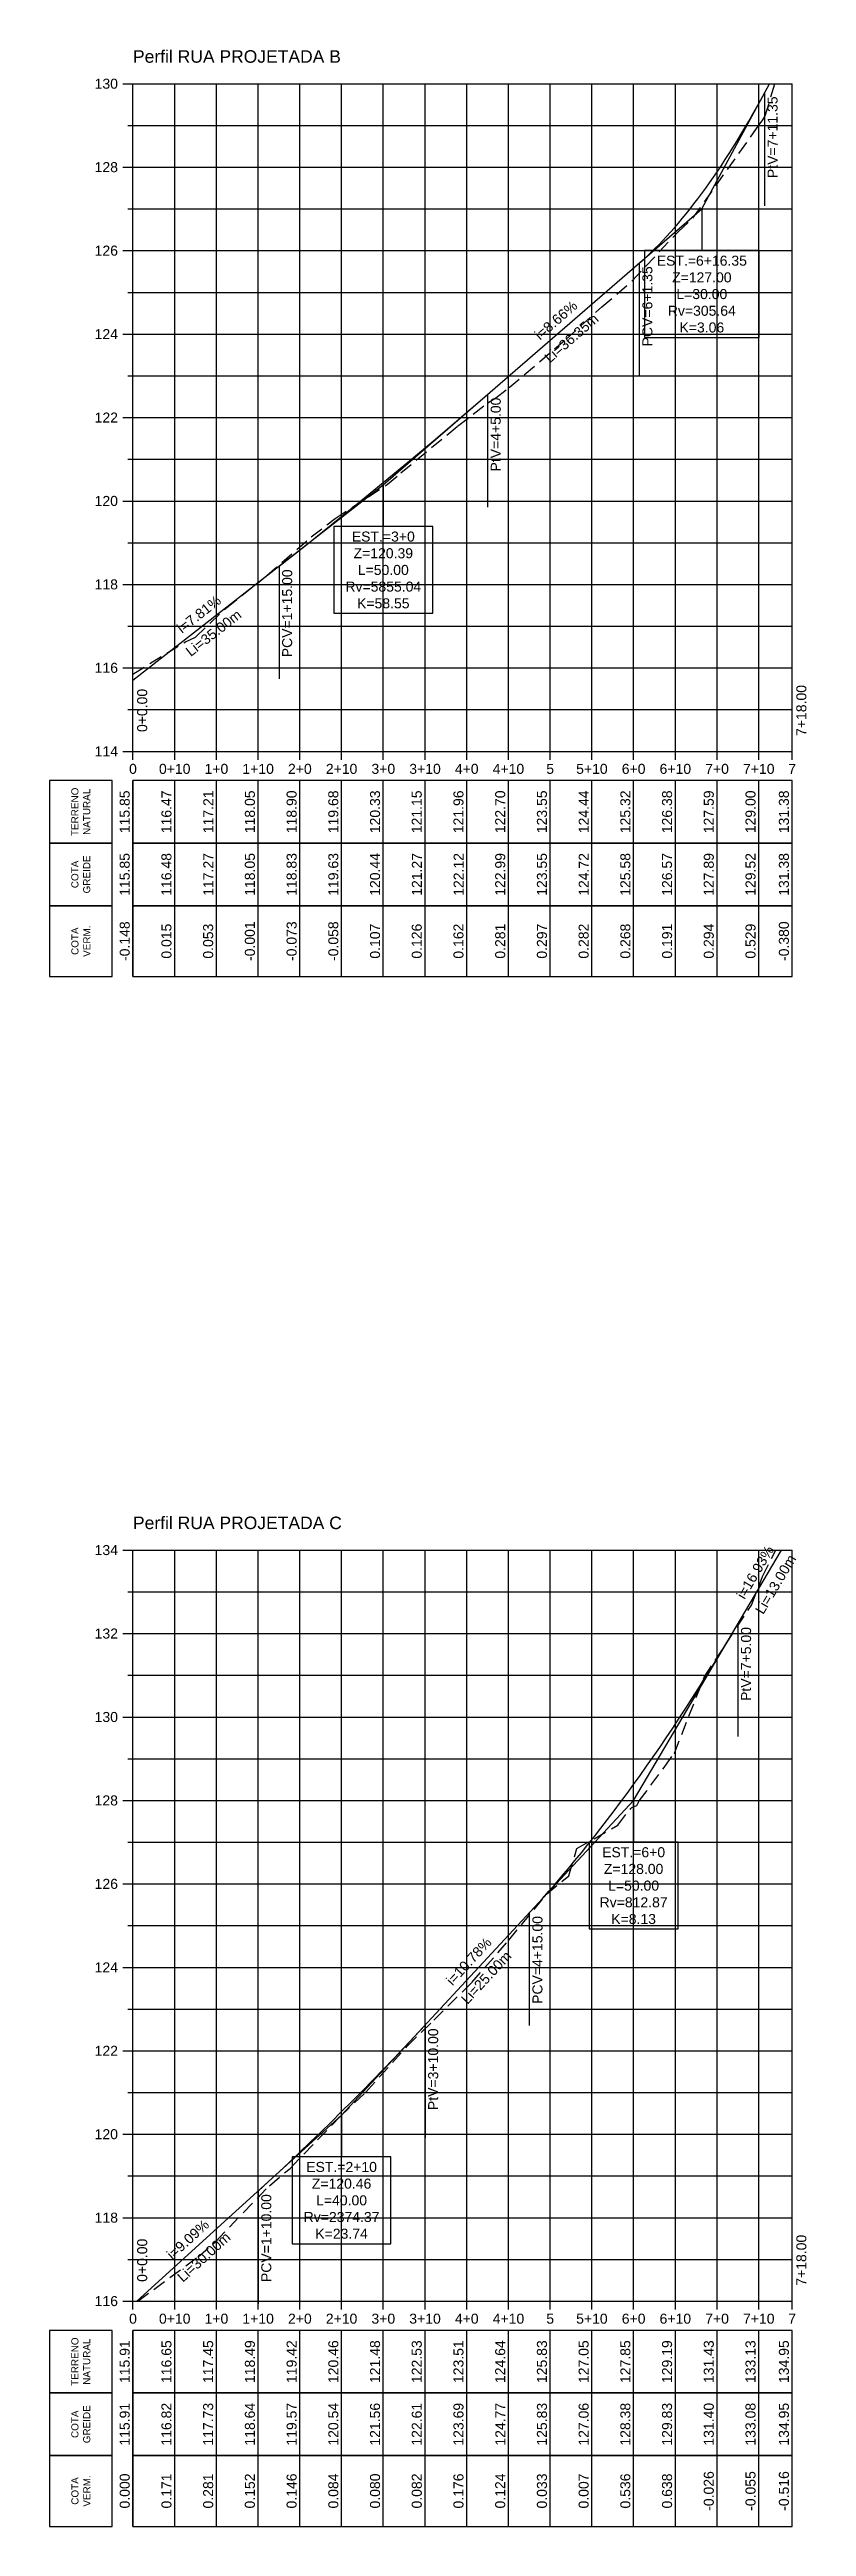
# Model space of a CAD drawing. Header units: metres. Extents: x 437145 to 443371, y 9612590 to 9615494.
# Drawn here: x 441651 to 441833, y 9614495 to 9615089 of the extents above; entities that cross this region are included whole.
import ezdxf

# ---------------------------------------------------------------- set-up
doc = ezdxf.new("R2010")
doc.units = ezdxf.units.M
doc.linetypes.add('HIDDEN', pattern=[9.525, 6.35, -3.175])
for name, color, linetype in [('Borda', 1, 'Continuous'), ('Cota', 2, 'Continuous'), ('COTA-TN', 7, 'Continuous'), ('Estacas', 7, 'Continuous'), ('Malha', 251, 'Continuous'), ('Perfil visualização', 7, 'Continuous'), ('PIs', 2, 'Continuous'), ('Plataforma 1', 10, 'Continuous'), ('Terreno', 3, 'HIDDEN'), ('TEXTO', 7, 'Continuous'), ('TXT-Curvas', 7, 'Continuous'), ('TXT-Estacas', 7, 'Continuous'), ('TXT-Perfil', 7, 'Continuous')]:
    doc.layers.add(name, color=color, linetype=linetype)
doc.styles.add('ARIAL', font='arial.ttf')

msp = doc.modelspace()

# ---------------------------------------------------------------- texts
at = {"layer": 'Cota', "color": 2, "linetype": 'Continuous', "lineweight": -3, "char_height": 2.4, "attachment_point": 6, "style": 'ARIAL'}
for s, insert in [('{\\C256;130  }', (441667.75, 9615080.72)), ('{\\C256;128  }', (441667.75, 9615060.72)), ('{\\C256;126  }', (441667.75, 9615040.72)), ('{\\C256;124  }', (441667.75, 9615020.72)), ('{\\C256;122  }', (441667.75, 9615000.72)), ('{\\C256;120  }', (441667.75, 9614980.72)), ('{\\C256;118  }', (441667.75, 9614960.72)), ('{\\C256;116  }', (441667.75, 9614940.72)), ('{\\C256;114  }', (441667.75, 9614920.72)), ('{\\C256;134  }', (441667.75, 9614729.26)), ('{\\C256;132  }', (441667.75, 9614709.26)), ('{\\C256;130  }', (441667.75, 9614689.26)), ('{\\C256;128  }', (441667.75, 9614669.26)), ('{\\C256;126  }', (441667.75, 9614649.26)), ('{\\C256;124  }', (441667.75, 9614629.26)), ('{\\C256;122  }', (441667.75, 9614609.26)), ('{\\C256;120  }', (441667.75, 9614589.26)), ('{\\C256;118  }', (441667.75, 9614569.26)), ('{\\C256;116  }', (441667.75, 9614549.26))]:
    msp.add_mtext(s, dxfattribs=dict(at, insert=insert))
at = {"layer": 'Estacas', "color": 7, "linetype": 'Continuous', "lineweight": -3, "char_height": 2.4, "attachment_point": 2, "style": 'ARIAL'}
for s, insert in [('{\\C256;0}', (441671.35, 9614917.72)), ('{\\C256;0+10}', (441681.35, 9614917.72)), ('{\\C256;1+0}', (441691.35, 9614917.72)), ('{\\C256;1+10}', (441701.35, 9614917.72)), ('{\\C256;2+0}', (441711.35, 9614917.72)), ('{\\C256;2+10}', (441721.35, 9614917.72)), ('{\\C256;3+0}', (441731.35, 9614917.72)), ('{\\C256;3+10}', (441741.35, 9614917.72)), ('{\\C256;4+0}', (441751.35, 9614917.72)), ('{\\C256;4+10}', (441761.35, 9614917.72)), ('{\\C256;5}', (441771.35, 9614917.72)), ('{\\C256;5+10}', (441781.35, 9614917.72)), ('{\\C256;6+0}', (441791.35, 9614917.72)), ('{\\C256;6+10}', (441801.35, 9614917.72)), ('{\\C256;7+0}', (441811.35, 9614917.72)), ('{\\C256;7+10}', (441821.35, 9614917.72)), ('{\\C256;7}', (441829.35, 9614917.72)), ('{\\C256;0}', (441671.35, 9614546.26)), ('{\\C256;0+10}', (441681.35, 9614546.26)), ('{\\C256;1+0}', (441691.35, 9614546.26)), ('{\\C256;1+10}', (441701.35, 9614546.26)), ('{\\C256;2+0}', (441711.35, 9614546.26)), ('{\\C256;2+10}', (441721.35, 9614546.26)), ('{\\C256;3+0}', (441731.35, 9614546.26)), ('{\\C256;3+10}', (441741.35, 9614546.26)), ('{\\C256;4+0}', (441751.35, 9614546.26)), ('{\\C256;4+10}', (441761.35, 9614546.26)), ('{\\C256;5}', (441771.35, 9614546.26)), ('{\\C256;5+10}', (441781.35, 9614546.26)), ('{\\C256;6+0}', (441791.35, 9614546.26)), ('{\\C256;6+10}', (441801.35, 9614546.26)), ('{\\C256;7+0}', (441811.35, 9614546.26)), ('{\\C256;7+10}', (441821.35, 9614546.26)), ('{\\C256;7}', (441829.35, 9614546.26))]:
    msp.add_mtext(s, dxfattribs=dict(at, insert=insert))
at = {"layer": 'Perfil visualização', "color": 7, "linetype": 'Continuous', "lineweight": -3, "char_height": 1.7, "attachment_point": 5, "rotation": 90, "style": 'ARIAL'}
for s, insert in [('{\\C256;TERRENO\\PNATURAL}', (441658.85, 9614906.22)), ('{\\C256;COTA\\PGREIDE}', (441658.85, 9614891.22)), ('{\\C256;COTA\\PVERM.}', (441658.85, 9614875.22)), ('{\\C256;TERRENO\\PNATURAL}', (441658.85, 9614534.76)), ('{\\C256;COTA\\PGREIDE}', (441658.85, 9614519.76)), ('{\\C256;COTA\\PVERM.}', (441658.85, 9614503.76))]:
    msp.add_mtext(s, dxfattribs=dict(at, insert=insert))
at = {"layer": 'TEXTO', "color": 4, "linetype": 'Continuous', "lineweight": -3, "char_height": 3, "attachment_point": 7, "style": 'ARIAL'}
for s, insert in [('Perfil RUA PROJETADA B', (441671.35, 9615085.72)), ('Perfil RUA PROJETADA C', (441671.35, 9614734.26))]:
    msp.add_mtext(s, dxfattribs=dict(at, insert=insert))
at = {"layer": 'TEXTO', "color": 7, "linetype": 'Continuous', "lineweight": -3, "char_height": 2.4, "style": 'ARIAL'}
for s, insert, attachment_point, rotation in [('i=8.66%', (441773.54, 9615023.13), 8, 40.89417), ('Li=36.35m', (441775.67, 9615020.67), 2, 40.89417), ('i=7.81%', (441687.92, 9614952.61), 8, 37.97747), ('Li=35.00m', (441689.92, 9614950.04), 2, 37.97747), ('i=16.93%', (441821.55, 9614723.34), 8, 59.42553), ('Li=13.00m', (441824.35, 9614721.69), 2, 59.42553), ('i=10.78%', (441752.75, 9614629.87), 8, 47.13709), ('Li=25.00m', (441755.13, 9614627.66), 2, 47.13709), ('i=9.09%', (441685.34, 9614563.13), 8, 42.27273), ('Li=30.00m', (441687.52, 9614560.72), 2, 42.27273)]:
    msp.add_mtext(s, dxfattribs=dict(at, insert=insert, attachment_point=attachment_point, rotation=rotation))
at = {"layer": 'TXT-Curvas', "color": 7, "linetype": 'Continuous', "lineweight": -3, "char_height": 2.4, "attachment_point": 3, "rotation": 90, "style": 'ARIAL'}
for s, insert in [('{\\C256;PtV=7+11.35}', (441823.45, 9615077.69)), ('{\\C256;PCV=6+1.35}', (441793.45, 9615036.98)), ('{\\C256;PtV=4+5.00}', (441757.1, 9615005.5)), ('{\\C256;PCV=1+15.00}', (441707.1, 9614964.33)), ('{\\C256;PtV=7+5.00}', (441817.1, 9614710.83)), ('{\\C256;PCV=4+15.00}', (441767.1, 9614641.57)), ('{\\C256;PtV=3+10.00}', (441742.1, 9614614.63)), ('{\\C256;PCV=1+10.00}', (441702.1, 9614574.9))]:
    msp.add_mtext(s, dxfattribs=dict(at, insert=insert))
at = {"layer": 'TXT-Curvas', "color": 7, "linetype": 'Continuous', "lineweight": -3, "char_height": 2.4, "attachment_point": 2, "style": 'ARIAL'}
for s, insert in [('EST.=6+16.35\\PZ=127.00\\PL=30.00\\PRv=305.64\\PK=3.06', (441807.7, 9615039.52)), ('EST.=3+0\\PZ=120.39\\PL=50.00\\PRv=5855.04\\PK=58.55', (441731.35, 9614973.4)), ('EST.=6+0\\PZ=128.00\\PL=50.00\\PRv=812.87\\PK=8.13', (441791.35, 9614658.06)), ('EST.=2+10\\PZ=120.46\\PL=40.00\\PRv=2374.37\\PK=23.74', (441721.35, 9614582.63))]:
    msp.add_mtext(s, dxfattribs=dict(at, insert=insert))
at = {"layer": 'TXT-Estacas', "color": 7, "linetype": 'Continuous', "lineweight": -3, "char_height": 2.4, "attachment_point": 2, "rotation": 90, "style": 'ARIAL'}
for s, insert in [('0+0.00', (441672.35, 9614930.52)), ('7+18.00', (441830.35, 9614930.52)), ('7+18.00', (441830.35, 9614559.06)), ('0+0.00', (441672.35, 9614559.06))]:
    msp.add_mtext(s, dxfattribs=dict(at, insert=insert))
at = {"layer": 'TXT-Perfil', "color": 7, "linetype": 'Continuous', "lineweight": -3, "char_height": 2.4, "attachment_point": 8, "rotation": 90, "style": 'ARIAL'}
for s, insert in [('115.85', (441670.6, 9614906.22)), ('116.47', (441680.6, 9614906.22)), ('117.21', (441690.6, 9614906.22)), ('118.05', (441700.6, 9614906.22)), ('118.90', (441710.6, 9614906.22)), ('119.68', (441720.6, 9614906.22)), ('120.33', (441730.6, 9614906.22)), ('121.15', (441740.6, 9614906.22)), ('121.96', (441750.6, 9614906.22)), ('122.70', (441760.6, 9614906.22)), ('123.55', (441770.6, 9614906.22)), ('124.44', (441780.6, 9614906.22)), ('125.32', (441790.6, 9614906.22)), ('126.38', (441800.6, 9614906.22)), ('127.59', (441810.6, 9614906.22)), ('129.00', (441820.6, 9614906.22)), ('131.38', (441828.6, 9614906.22)), ('115.85', (441670.6, 9614891.22)), ('116.48', (441680.6, 9614891.22)), ('117.27', (441690.6, 9614891.22)), ('118.05', (441700.6, 9614891.22)), ('118.83', (441710.6, 9614891.22)), ('119.63', (441720.6, 9614891.22)), ('120.44', (441730.6, 9614891.22)), ('121.27', (441740.6, 9614891.22)), ('122.12', (441750.6, 9614891.22)), ('122.99', (441760.6, 9614891.22)), ('123.55', (441770.6, 9614891.22)), ('124.72', (441780.6, 9614891.22)), ('125.58', (441790.6, 9614891.22)), ('126.57', (441800.6, 9614891.22)), ('127.89', (441810.6, 9614891.22)), ('129.52', (441820.6, 9614891.22)), ('131.38', (441828.6, 9614891.22)), ('-0.148', (441670.6, 9614875.22)), ('0.015', (441680.6, 9614875.22)), ('0.053', (441690.6, 9614875.22)), ('-0.001', (441700.6, 9614875.22)), ('-0.073', (441710.6, 9614875.22)), ('-0.058', (441720.6, 9614875.22)), ('0.107', (441730.6, 9614875.22)), ('0.126', (441740.6, 9614875.22)), ('0.162', (441750.6, 9614875.22)), ('0.281', (441760.6, 9614875.22)), ('0.297', (441770.6, 9614875.22)), ('0.282', (441780.6, 9614875.22)), ('0.268', (441790.6, 9614875.22)), ('0.191', (441800.6, 9614875.22)), ('0.294', (441810.6, 9614875.22)), ('0.529', (441820.6, 9614875.22)), ('-0.380', (441828.6, 9614875.22)), ('115.91', (441670.6, 9614534.76)), ('116.65', (441680.6, 9614534.76)), ('117.45', (441690.6, 9614534.76)), ('118.49', (441700.6, 9614534.76)), ('119.42', (441710.6, 9614534.76)), ('120.46', (441720.6, 9614534.76)), ('121.48', (441730.6, 9614534.76)), ('122.53', (441740.6, 9614534.76)), ('123.51', (441750.6, 9614534.76)), ('124.64', (441760.6, 9614534.76)), ('125.83', (441770.6, 9614534.76)), ('127.05', (441780.6, 9614534.76)), ('127.85', (441790.6, 9614534.76)), ('129.19', (441800.6, 9614534.76)), ('131.43', (441810.6, 9614534.76)), ('133.13', (441820.6, 9614534.76)), ('134.95', (441828.6, 9614534.76)), ('115.91', (441670.6, 9614519.76)), ('116.82', (441680.6, 9614519.76)), ('117.73', (441690.6, 9614519.76)), ('118.64', (441700.6, 9614519.76)), ('119.57', (441710.6, 9614519.76)), ('120.54', (441720.6, 9614519.76)), ('121.56', (441730.6, 9614519.76)), ('122.61', (441740.6, 9614519.76)), ('123.69', (441750.6, 9614519.76)), ('124.77', (441760.6, 9614519.76)), ('125.83', (441770.6, 9614519.76)), ('127.06', (441780.6, 9614519.76)), ('128.38', (441790.6, 9614519.76)), ('129.83', (441800.6, 9614519.76)), ('131.40', (441810.6, 9614519.76)), ('133.08', (441820.6, 9614519.76)), ('134.95', (441828.6, 9614519.76)), ('0.000', (441670.6, 9614503.76)), ('0.171', (441680.6, 9614503.76)), ('0.281', (441690.6, 9614503.76)), ('0.152', (441700.6, 9614503.76)), ('0.146', (441710.6, 9614503.76)), ('0.084', (441720.6, 9614503.76)), ('0.080', (441730.6, 9614503.76)), ('0.082', (441740.6, 9614503.76)), ('0.176', (441750.6, 9614503.76)), ('0.124', (441760.6, 9614503.76)), ('0.033', (441770.6, 9614503.76)), ('0.007', (441780.6, 9614503.76)), ('0.536', (441790.6, 9614503.76)), ('0.638', (441800.6, 9614503.76)), ('-0.026', (441810.6, 9614503.76)), ('-0.055', (441820.6, 9614503.76)), ('-0.516', (441828.6, 9614503.76))]:
    msp.add_mtext(s, dxfattribs=dict(at, insert=insert))

# ---------------------------------------------------------------- linework, layer by layer
at = {"layer": 'Borda', "color": 3, "linetype": 'Continuous', "lineweight": -3}
for p, q in [((441668.95, 9615080.72), (441671.35, 9615080.72)), ((441670.15, 9615070.72), (441671.35, 9615070.72)), ((441668.95, 9615060.72), (441671.35, 9615060.72)), ((441670.15, 9615050.72), (441671.35, 9615050.72)), ((441668.95, 9615040.72), (441671.35, 9615040.72)), ((441670.15, 9615030.72), (441671.35, 9615030.72)), ((441668.95, 9615020.72), (441671.35, 9615020.72)), ((441670.15, 9615010.72), (441671.35, 9615010.72)), ((441668.95, 9615000.72), (441671.35, 9615000.72)), ((441670.15, 9614990.72), (441671.35, 9614990.72)), ((441668.95, 9614980.72), (441671.35, 9614980.72)), ((441670.15, 9614970.72), (441671.35, 9614970.72)), ((441668.95, 9614960.72), (441671.35, 9614960.72)), ((441670.15, 9614950.72), (441671.35, 9614950.72)), ((441668.95, 9614940.72), (441671.35, 9614940.72)), ((441670.15, 9614930.72), (441671.35, 9614930.72)), ((441668.95, 9614920.72), (441671.35, 9614920.72)), ((441668.95, 9614729.26), (441671.35, 9614729.26)), ((441670.15, 9614719.26), (441671.35, 9614719.26)), ((441668.95, 9614709.26), (441671.35, 9614709.26)), ((441670.15, 9614699.26), (441671.35, 9614699.26)), ((441668.95, 9614689.26), (441671.35, 9614689.26)), ((441670.15, 9614679.26), (441671.35, 9614679.26)), ((441668.95, 9614669.26), (441671.35, 9614669.26)), ((441670.15, 9614659.26), (441671.35, 9614659.26)), ((441668.95, 9614649.26), (441671.35, 9614649.26)), ((441670.15, 9614639.26), (441671.35, 9614639.26)), ((441668.95, 9614629.26), (441671.35, 9614629.26)), ((441670.15, 9614619.26), (441671.35, 9614619.26)), ((441668.95, 9614609.26), (441671.35, 9614609.26)), ((441670.15, 9614599.26), (441671.35, 9614599.26)), ((441668.95, 9614589.26), (441671.35, 9614589.26)), ((441670.15, 9614579.26), (441671.35, 9614579.26)), ((441668.95, 9614569.26), (441671.35, 9614569.26)), ((441670.15, 9614559.26), (441671.35, 9614559.26)), ((441668.95, 9614549.26), (441671.35, 9614549.26))]:
    msp.add_line(p, q, dxfattribs=at)
at = {"layer": 'Borda', "color": 1, "linetype": 'Continuous', "lineweight": -3}
for p, q in [((441671.35, 9614920.72), (441671.35, 9615080.72)), ((441671.35, 9615080.72), (441829.35, 9615080.72)), ((441829.35, 9614920.72), (441829.35, 9615080.72)), ((441671.35, 9614920.72), (441829.35, 9614920.72)), ((441671.35, 9614549.26), (441671.35, 9614729.26)), ((441671.35, 9614729.26), (441829.35, 9614729.26)), ((441829.35, 9614549.26), (441829.35, 9614729.26)), ((441671.35, 9614549.26), (441829.35, 9614549.26))]:
    msp.add_line(p, q, dxfattribs=at)
at = {"layer": 'COTA-TN', "color": 8, "linetype": 'Continuous', "lineweight": -3}
for p, q in [((441671.35, 9614866.72), (441671.35, 9614913.72)), ((441681.35, 9614866.72), (441681.35, 9614913.72)), ((441691.35, 9614866.72), (441691.35, 9614913.72)), ((441701.35, 9614866.72), (441701.35, 9614913.72)), ((441711.35, 9614866.72), (441711.35, 9614913.72)), ((441721.35, 9614866.72), (441721.35, 9614913.72)), ((441731.35, 9614866.72), (441731.35, 9614913.72)), ((441741.35, 9614866.72), (441741.35, 9614913.72)), ((441751.35, 9614866.72), (441751.35, 9614913.72)), ((441761.35, 9614866.72), (441761.35, 9614913.72)), ((441771.35, 9614866.72), (441771.35, 9614913.72)), ((441781.35, 9614866.72), (441781.35, 9614913.72)), ((441791.35, 9614866.72), (441791.35, 9614913.72)), ((441801.35, 9614866.72), (441801.35, 9614913.72)), ((441811.35, 9614866.72), (441811.35, 9614913.72)), ((441821.35, 9614866.72), (441821.35, 9614913.72)), ((441829.35, 9614866.72), (441829.35, 9614913.72)), ((441671.35, 9614495.26), (441671.35, 9614542.26)), ((441681.35, 9614495.26), (441681.35, 9614542.26)), ((441691.35, 9614495.26), (441691.35, 9614542.26)), ((441701.35, 9614495.26), (441701.35, 9614542.26)), ((441711.35, 9614495.26), (441711.35, 9614542.26)), ((441721.35, 9614495.26), (441721.35, 9614542.26)), ((441731.35, 9614495.26), (441731.35, 9614542.26)), ((441741.35, 9614495.26), (441741.35, 9614542.26)), ((441751.35, 9614495.26), (441751.35, 9614542.26)), ((441761.35, 9614495.26), (441761.35, 9614542.26)), ((441771.35, 9614495.26), (441771.35, 9614542.26)), ((441781.35, 9614495.26), (441781.35, 9614542.26)), ((441791.35, 9614495.26), (441791.35, 9614542.26)), ((441801.35, 9614495.26), (441801.35, 9614542.26)), ((441811.35, 9614495.26), (441811.35, 9614542.26)), ((441821.35, 9614495.26), (441821.35, 9614542.26)), ((441829.35, 9614495.26), (441829.35, 9614542.26))]:
    msp.add_line(p, q, dxfattribs=at)
for points in [[(441666.35, 9614898.72), (441666.35, 9614913.72), (441651.35, 9614913.72), (441651.35, 9614898.72)], [(441671.35, 9614898.72), (441829.35, 9614898.72), (441829.35, 9614913.72), (441671.35, 9614913.72)], [(441666.35, 9614883.72), (441666.35, 9614898.72), (441651.35, 9614898.72), (441651.35, 9614883.72)], [(441671.35, 9614883.72), (441829.35, 9614883.72), (441829.35, 9614898.72), (441671.35, 9614898.72)], [(441666.35, 9614866.72), (441666.35, 9614883.72), (441651.35, 9614883.72), (441651.35, 9614866.72)], [(441671.35, 9614866.72), (441829.35, 9614866.72), (441829.35, 9614883.72), (441671.35, 9614883.72)], [(441666.35, 9614527.26), (441666.35, 9614542.26), (441651.35, 9614542.26), (441651.35, 9614527.26)], [(441671.35, 9614527.26), (441829.35, 9614527.26), (441829.35, 9614542.26), (441671.35, 9614542.26)], [(441666.35, 9614512.26), (441666.35, 9614527.26), (441651.35, 9614527.26), (441651.35, 9614512.26)], [(441671.35, 9614512.26), (441829.35, 9614512.26), (441829.35, 9614527.26), (441671.35, 9614527.26)], [(441666.35, 9614495.26), (441666.35, 9614512.26), (441651.35, 9614512.26), (441651.35, 9614495.26)], [(441671.35, 9614495.26), (441829.35, 9614495.26), (441829.35, 9614512.26), (441671.35, 9614512.26)]]:
    msp.add_3dface(points, dxfattribs=at)
at = {"layer": 'Estacas', "color": 3, "linetype": 'Continuous', "lineweight": -3}
for p, q in [((441671.35, 9614918.72), (441671.35, 9614920.72)), ((441681.35, 9614918.72), (441681.35, 9614920.72)), ((441691.35, 9614918.72), (441691.35, 9614920.72)), ((441701.35, 9614918.72), (441701.35, 9614920.72)), ((441711.35, 9614918.72), (441711.35, 9614920.72)), ((441721.35, 9614918.72), (441721.35, 9614920.72)), ((441731.35, 9614918.72), (441731.35, 9614920.72)), ((441741.35, 9614918.72), (441741.35, 9614920.72)), ((441751.35, 9614918.72), (441751.35, 9614920.72)), ((441761.35, 9614918.72), (441761.35, 9614920.72)), ((441771.35, 9614918.72), (441771.35, 9614920.72)), ((441781.35, 9614918.72), (441781.35, 9614920.72)), ((441791.35, 9614918.72), (441791.35, 9614920.72)), ((441801.35, 9614918.72), (441801.35, 9614920.72)), ((441811.35, 9614918.72), (441811.35, 9614920.72)), ((441821.35, 9614918.72), (441821.35, 9614920.72)), ((441829.35, 9614918.72), (441829.35, 9614920.72)), ((441671.35, 9614547.26), (441671.35, 9614549.26)), ((441681.35, 9614547.26), (441681.35, 9614549.26)), ((441691.35, 9614547.26), (441691.35, 9614549.26)), ((441701.35, 9614547.26), (441701.35, 9614549.26)), ((441711.35, 9614547.26), (441711.35, 9614549.26)), ((441721.35, 9614547.26), (441721.35, 9614549.26)), ((441731.35, 9614547.26), (441731.35, 9614549.26)), ((441741.35, 9614547.26), (441741.35, 9614549.26)), ((441751.35, 9614547.26), (441751.35, 9614549.26)), ((441761.35, 9614547.26), (441761.35, 9614549.26)), ((441771.35, 9614547.26), (441771.35, 9614549.26)), ((441781.35, 9614547.26), (441781.35, 9614549.26)), ((441791.35, 9614547.26), (441791.35, 9614549.26)), ((441801.35, 9614547.26), (441801.35, 9614549.26)), ((441811.35, 9614547.26), (441811.35, 9614549.26)), ((441821.35, 9614547.26), (441821.35, 9614549.26)), ((441829.35, 9614547.26), (441829.35, 9614549.26))]:
    msp.add_line(p, q, dxfattribs=at)
at = {"layer": 'Malha', "color": 251, "linetype": 'Continuous', "lineweight": -3}
for p, q in [((441671.35, 9615080.72), (441829.35, 9615080.72)), ((441671.35, 9614920.72), (441671.35, 9615080.72)), ((441681.35, 9614920.72), (441681.35, 9615080.72)), ((441691.35, 9614920.72), (441691.35, 9615080.72)), ((441701.35, 9614920.72), (441701.35, 9615080.72)), ((441711.35, 9614920.72), (441711.35, 9615080.72)), ((441721.35, 9614920.72), (441721.35, 9615080.72)), ((441731.35, 9614920.72), (441731.35, 9615080.72)), ((441741.35, 9614920.72), (441741.35, 9615080.72)), ((441751.35, 9614920.72), (441751.35, 9615080.72)), ((441761.35, 9614920.72), (441761.35, 9615080.72)), ((441771.35, 9614920.72), (441771.35, 9615080.72)), ((441781.35, 9614920.72), (441781.35, 9615080.72)), ((441791.35, 9614920.72), (441791.35, 9615080.72)), ((441801.35, 9614920.72), (441801.35, 9615080.72)), ((441811.35, 9614920.72), (441811.35, 9615080.72)), ((441821.35, 9614920.72), (441821.35, 9615080.72)), ((441829.35, 9614920.72), (441829.35, 9615080.72)), ((441671.35, 9615070.72), (441829.35, 9615070.72)), ((441671.35, 9615060.72), (441829.35, 9615060.72)), ((441671.35, 9615050.72), (441829.35, 9615050.72)), ((441671.35, 9615040.72), (441829.35, 9615040.72)), ((441671.35, 9615030.72), (441829.35, 9615030.72)), ((441671.35, 9615020.72), (441829.35, 9615020.72)), ((441671.35, 9615010.72), (441829.35, 9615010.72)), ((441671.35, 9615000.72), (441829.35, 9615000.72)), ((441671.35, 9614990.72), (441829.35, 9614990.72)), ((441671.35, 9614980.72), (441829.35, 9614980.72)), ((441671.35, 9614970.72), (441829.35, 9614970.72)), ((441671.35, 9614960.72), (441829.35, 9614960.72)), ((441671.35, 9614950.72), (441829.35, 9614950.72)), ((441671.35, 9614940.72), (441829.35, 9614940.72)), ((441671.35, 9614930.72), (441829.35, 9614930.72)), ((441671.35, 9614920.72), (441829.35, 9614920.72)), ((441671.35, 9614729.26), (441829.35, 9614729.26)), ((441671.35, 9614549.26), (441671.35, 9614729.26)), ((441681.35, 9614549.26), (441681.35, 9614729.26)), ((441691.35, 9614549.26), (441691.35, 9614729.26)), ((441701.35, 9614549.26), (441701.35, 9614729.26)), ((441711.35, 9614549.26), (441711.35, 9614729.26)), ((441721.35, 9614549.26), (441721.35, 9614729.26)), ((441731.35, 9614549.26), (441731.35, 9614729.26)), ((441741.35, 9614549.26), (441741.35, 9614729.26)), ((441751.35, 9614549.26), (441751.35, 9614729.26)), ((441761.35, 9614549.26), (441761.35, 9614729.26)), ((441771.35, 9614549.26), (441771.35, 9614729.26)), ((441781.35, 9614549.26), (441781.35, 9614729.26)), ((441791.35, 9614549.26), (441791.35, 9614729.26)), ((441801.35, 9614549.26), (441801.35, 9614729.26)), ((441811.35, 9614549.26), (441811.35, 9614729.26)), ((441821.35, 9614549.26), (441821.35, 9614729.26)), ((441829.35, 9614549.26), (441829.35, 9614729.26)), ((441671.35, 9614719.26), (441829.35, 9614719.26)), ((441671.35, 9614709.26), (441829.35, 9614709.26)), ((441671.35, 9614699.26), (441829.35, 9614699.26)), ((441671.35, 9614689.26), (441829.35, 9614689.26)), ((441671.35, 9614679.26), (441829.35, 9614679.26)), ((441671.35, 9614669.26), (441829.35, 9614669.26)), ((441671.35, 9614659.26), (441829.35, 9614659.26)), ((441671.35, 9614649.26), (441829.35, 9614649.26)), ((441671.35, 9614639.26), (441829.35, 9614639.26)), ((441671.35, 9614629.26), (441829.35, 9614629.26)), ((441671.35, 9614619.26), (441829.35, 9614619.26)), ((441671.35, 9614609.26), (441829.35, 9614609.26)), ((441671.35, 9614599.26), (441829.35, 9614599.26)), ((441671.35, 9614589.26), (441829.35, 9614589.26)), ((441671.35, 9614579.26), (441829.35, 9614579.26)), ((441671.35, 9614569.26), (441829.35, 9614569.26)), ((441671.35, 9614559.26), (441829.35, 9614559.26)), ((441671.35, 9614549.26), (441829.35, 9614549.26))]:
    msp.add_line(p, q, dxfattribs=at)
at = {"layer": 'PIs', "color": 2, "linetype": 'Continuous', "lineweight": -3}
for p, q in [((441671.35, 9614920.72), (441671.35, 9615080.72)), ((441829.35, 9614920.72), (441829.35, 9615080.72)), ((441671.35, 9614549.26), (441671.35, 9614729.26)), ((441829.35, 9614549.26), (441829.35, 9614729.26))]:
    msp.add_line(p, q, dxfattribs=at)
at = {"layer": 'Plataforma 1', "color": 10, "linetype": 'Continuous', "lineweight": -3, "ltscale": 2}
for p, q in [((441807.7, 9615050.72), (441823.93, 9615080.72)), ((441819.88, 9615073.37), (441820.82, 9615075.03)), ((441820.82, 9615075.03), (441821.76, 9615076.72)), ((441821.76, 9615076.72), (441822.7, 9615078.44)), ((441817.07, 9615068.56), (441818.01, 9615070.14)), ((441818.01, 9615070.14), (441818.95, 9615071.74)), ((441818.95, 9615071.74), (441819.88, 9615073.37)), ((441813.32, 9615062.55), (441814.26, 9615064.01)), ((441814.26, 9615064.01), (441815.2, 9615065.5)), ((441815.2, 9615065.5), (441816.13, 9615067.02)), ((441816.13, 9615067.02), (441817.07, 9615068.56)), ((441809.57, 9615057.01), (441810.51, 9615058.35)), ((441810.51, 9615058.35), (441811.45, 9615059.72)), ((441811.45, 9615059.72), (441812.38, 9615061.12)), ((441812.38, 9615061.12), (441813.32, 9615062.55)), ((441804.88, 9615050.72), (441805.82, 9615051.92)), ((441805.82, 9615051.92), (441806.76, 9615053.15)), ((441806.76, 9615053.15), (441807.7, 9615054.4)), ((441807.7, 9615054.4), (441808.63, 9615055.69)), ((441808.63, 9615055.69), (441809.57, 9615057.01)), ((441731.35, 9614984.6), (441807.7, 9615050.72)), ((441800.2, 9615045.15), (441801.13, 9615046.2)), ((441801.13, 9615046.2), (441802.07, 9615047.29)), ((441802.07, 9615047.29), (441803.01, 9615048.4)), ((441803.01, 9615048.4), (441803.95, 9615049.55)), ((441803.95, 9615049.55), (441804.88, 9615050.72)), ((441793.63, 9615038.56), (441794.57, 9615039.41)), ((441794.57, 9615039.41), (441795.51, 9615040.3)), ((441795.51, 9615040.3), (441796.45, 9615041.21)), ((441796.45, 9615041.21), (441797.38, 9615042.15)), ((441797.38, 9615042.15), (441798.32, 9615043.12)), ((441798.32, 9615043.12), (441799.26, 9615044.12)), ((441799.26, 9615044.12), (441800.2, 9615045.15)), ((441792.7, 9615037.73), (441793.63, 9615038.56)), ((441750.1, 9615000.87), (441756.35, 9615006.25)), ((441743.85, 9614995.56), (441750.1, 9615000.87)), ((441737.6, 9614990.31), (441743.85, 9614995.56)), ((441731.35, 9614985.13), (441737.6, 9614990.31)), ((441671.35, 9614937.76), (441731.35, 9614984.6)), ((441718.85, 9614974.98), (441725.1, 9614980.02)), ((441725.1, 9614980.02), (441731.35, 9614985.13)), ((441712.6, 9614970), (441718.85, 9614974.98)), ((441706.35, 9614965.08), (441712.6, 9614970)), ((441791.35, 9614669.26), (441826.79, 9614729.26)), ((441813.22, 9614706.35), (441814.78, 9614708.95)), ((441814.78, 9614708.95), (441816.35, 9614711.58)), ((441808.53, 9614698.73), (441810.1, 9614701.24)), ((441810.1, 9614701.24), (441811.66, 9614703.78)), ((441811.66, 9614703.78), (441813.22, 9614706.35)), ((441805.41, 9614693.8), (441806.97, 9614696.25)), ((441806.97, 9614696.25), (441808.53, 9614698.73)), ((441802.28, 9614688.99), (441803.85, 9614691.38)), ((441803.85, 9614691.38), (441805.41, 9614693.8)), ((441797.6, 9614682), (441799.16, 9614684.3)), ((441799.16, 9614684.3), (441800.72, 9614686.63)), ((441800.72, 9614686.63), (441802.28, 9614688.99)), ((441792.91, 9614675.28), (441794.47, 9614677.49)), ((441794.47, 9614677.49), (441796.03, 9614679.73)), ((441796.03, 9614679.73), (441797.6, 9614682)), ((441789.78, 9614670.95), (441791.35, 9614673.1)), ((441791.35, 9614673.1), (441792.91, 9614675.28)), ((441721.35, 9614593.83), (441791.35, 9614669.26)), ((441785.1, 9614664.69), (441786.66, 9614666.75)), ((441786.66, 9614666.75), (441788.22, 9614668.84)), ((441788.22, 9614668.84), (441789.78, 9614670.95)), ((441780.41, 9614658.69), (441781.97, 9614660.66)), ((441781.97, 9614660.66), (441783.53, 9614662.66)), ((441783.53, 9614662.66), (441785.1, 9614664.69)), ((441775.72, 9614652.96), (441777.28, 9614654.84)), ((441777.28, 9614654.84), (441778.85, 9614656.75)), ((441778.85, 9614656.75), (441780.41, 9614658.69)), ((441769.47, 9614645.75), (441771.03, 9614647.51)), ((441771.03, 9614647.51), (441772.6, 9614649.3)), ((441772.6, 9614649.3), (441774.16, 9614651.11)), ((441774.16, 9614651.11), (441775.72, 9614652.96)), ((441766.35, 9614642.32), (441767.91, 9614644.02)), ((441767.91, 9614644.02), (441769.47, 9614645.75)), ((441736.35, 9614610.05), (441738.85, 9614612.7)), ((441738.85, 9614612.7), (441741.35, 9614615.38)), ((441731.35, 9614604.82), (441733.85, 9614607.42)), ((441733.85, 9614607.42), (441736.35, 9614610.05)), ((441726.35, 9614599.69), (441728.85, 9614602.24)), ((441728.85, 9614602.24), (441731.35, 9614604.82)), ((441718.85, 9614592.2), (441721.35, 9614594.68)), ((441721.35, 9614594.68), (441723.85, 9614597.17)), ((441723.85, 9614597.17), (441726.35, 9614599.69)), ((441672.31, 9614549.26), (441721.35, 9614593.83)), ((441713.85, 9614587.34), (441716.35, 9614589.76)), ((441716.35, 9614589.76), (441718.85, 9614592.2)), ((441706.35, 9614580.25), (441708.85, 9614582.59)), ((441708.85, 9614582.59), (441711.35, 9614584.95)), ((441711.35, 9614584.95), (441713.85, 9614587.34)), ((441701.35, 9614575.65), (441703.85, 9614577.94)), ((441703.85, 9614577.94), (441706.35, 9614580.25))]:
    msp.add_line(p, q, dxfattribs=at)
at = {"layer": 'Terreno', "color": 3, "linetype": 'HIDDEN', "lineweight": -3, "ltscale": 0.5}
for p, q in [((441822.89, 9615073.07), (441825.2, 9615080.72)), ((441805.57, 9615048.51), (441820.84, 9615069.99)), ((441820.84, 9615069.99), (441822.34, 9615072.06)), ((441822.34, 9615072.06), (441822.89, 9615073.07)), ((441790.97, 9615033.48), (441802.1, 9615045.34)), ((441802.1, 9615045.34), (441805.57, 9615048.51)), ((441783.72, 9615027.22), (441790.97, 9615033.48)), ((441775.15, 9615019.5), (441783.72, 9615027.22)), ((441761.51, 9615007.9), (441775.15, 9615019.5)), ((441749.17, 9614998.64), (441756.37, 9615004.24)), ((441756.37, 9615004.24), (441758.29, 9615005.44)), ((441758.29, 9615005.44), (441761.51, 9615007.9)), ((441735.59, 9614987.45), (441749.17, 9614998.64)), ((441732.27, 9614984.67), (441735.59, 9614987.45)), ((441719.8, 9614976.56), (441732.27, 9614984.67)), ((441714.08, 9614972.11), (441719.8, 9614976.56)), ((441703.41, 9614962.84), (441714.08, 9614972.11)), ((441693.74, 9614955.12), (441703.41, 9614962.84)), ((441686.34, 9614948.1), (441693.74, 9614955.12)), ((441671.35, 9614939.25), (441683.9, 9614946.99)), ((441683.9, 9614946.99), (441686.34, 9614948.1)), ((441822.28, 9614722.96), (441825.42, 9614729.26)), ((441819.59, 9614716.09), (441822.28, 9614722.96)), ((441808.28, 9614698.84), (441819.59, 9614716.09)), ((441801.13, 9614680.64), (441808.28, 9614698.84)), ((441792.66, 9614669.15), (441798.68, 9614677.2)), ((441798.68, 9614677.2), (441801.08, 9614680.62)), ((441801.08, 9614680.62), (441801.13, 9614680.64)), ((441787.55, 9614663.37), (441790.66, 9614667.35)), ((441790.66, 9614667.35), (441790.92, 9614667.57)), ((441790.92, 9614667.57), (441792.1, 9614668.05)), ((441792.1, 9614668.05), (441792.66, 9614669.15)), ((441777.76, 9614657.73), (441787.55, 9614663.37)), ((441775.81, 9614651.2), (441777.76, 9614657.73)), ((441770.5, 9614646.84), (441775.81, 9614651.2)), ((441761.44, 9614635.8), (441770.5, 9614646.84)), ((441752.56, 9614625.6), (441761.44, 9614635.8)), ((441743.43, 9614616.61), (441752.56, 9614625.6)), ((441737.06, 9614610.35), (441743.43, 9614616.61)), ((441727.16, 9614599.38), (441737.06, 9614610.35)), ((441720.99, 9614593.49), (441727.16, 9614599.38)), ((441709, 9614581.06), (441720.99, 9614593.49)), ((441691.17, 9614563.57), (441704.04, 9614576.93)), ((441704.04, 9614576.93), (441709, 9614581.06)), ((441672.52, 9614549.26), (441686.96, 9614559.9)), ((441686.96, 9614559.9), (441691.17, 9614563.57))]:
    msp.add_line(p, q, dxfattribs=at)
at = {"layer": 'TXT-Curvas', "color": 7, "linetype": 'Continuous', "lineweight": -3}
for p, q in [((441822.7, 9615078.44), (441822.7, 9615051.44)), ((441807.7, 9615050.72), (441807.7, 9615040.72)), ((441793.93, 9615040.72), (441793.93, 9615019.92)), ((441821.47, 9615040.72), (441793.93, 9615040.72)), ((441821.47, 9615019.92), (441821.47, 9615040.72)), ((441792.7, 9615037.73), (441792.7, 9615010.73)), ((441793.93, 9615019.92), (441821.47, 9615019.92)), ((441756.35, 9615006.25), (441756.35, 9614979.25)), ((441731.35, 9614984.6), (441731.35, 9614974.6)), ((441719.46, 9614974.6), (441719.46, 9614953.8)), ((441743.23, 9614974.6), (441719.46, 9614974.6)), ((441743.23, 9614953.8), (441743.23, 9614974.6)), ((441706.35, 9614965.08), (441706.35, 9614938.08)), ((441719.46, 9614953.8), (441743.23, 9614953.8)), ((441816.35, 9614711.58), (441816.35, 9614684.58)), ((441791.35, 9614669.26), (441791.35, 9614659.26)), ((441780.66, 9614659.26), (441780.66, 9614638.46)), ((441802.03, 9614659.26), (441780.66, 9614659.26)), ((441802.03, 9614638.46), (441802.03, 9614659.26)), ((441766.35, 9614642.32), (441766.35, 9614615.32)), ((441780.66, 9614638.46), (441802.03, 9614638.46)), ((441741.35, 9614615.38), (441741.35, 9614588.38)), ((441721.35, 9614593.83), (441721.35, 9614583.83)), ((441709.52, 9614583.83), (441709.52, 9614563.03)), ((441733.17, 9614583.83), (441709.52, 9614583.83)), ((441733.17, 9614563.03), (441733.17, 9614583.83)), ((441701.35, 9614575.65), (441701.35, 9614548.65)), ((441709.52, 9614563.03), (441733.17, 9614563.03))]:
    msp.add_line(p, q, dxfattribs=at)

msp.set_redraw_order([(e.dxf.handle, doc.entitydb.next_handle()) for e in msp.query("TEXT MTEXT ATTDEF DIMENSION ARC_DIMENSION")])  # texts and dimensions are drawn at this point

doc.saveas('drawing.dxf')
